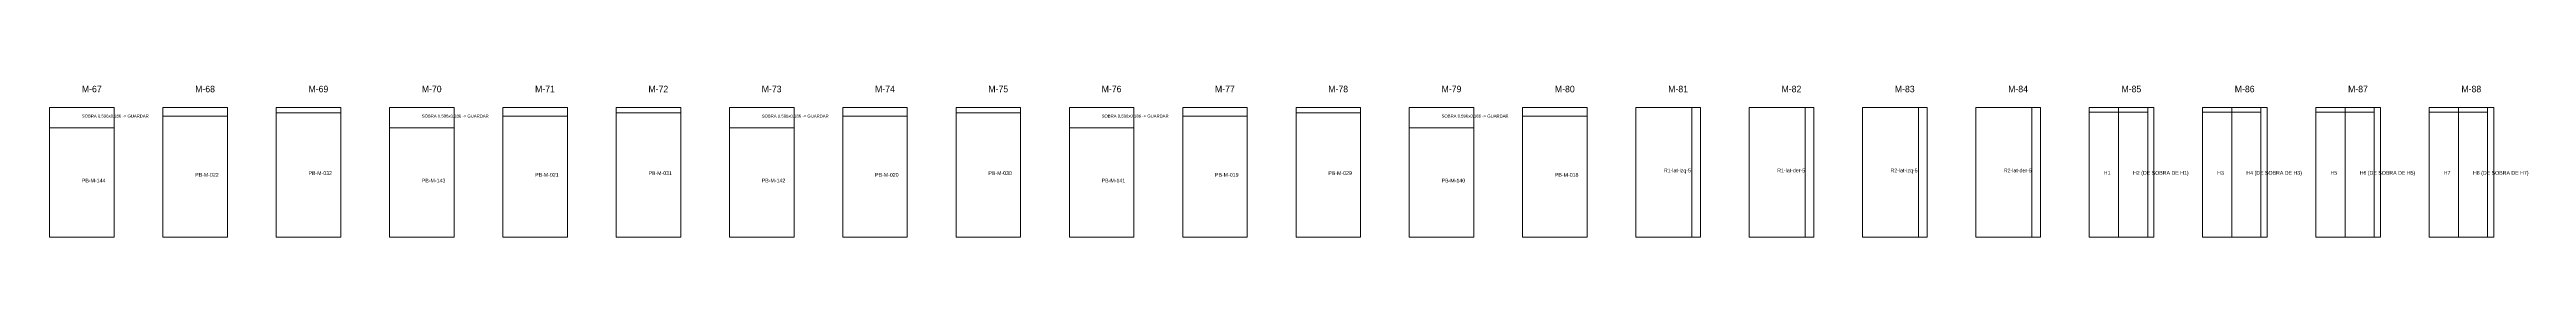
# Model space of a CAD drawing. Header units: metres. Extents: x 489.4 to 571.8, y -144.7 to -79.7.
# Drawn here: x 489.56 to 512.43, y -102.91 to -101.51 of the extents above; entities that cross this region are included whole.
import ezdxf

# ---------------------------------------------------------------- set-up
doc = ezdxf.new("R2010")
doc.units = ezdxf.units.M
for name, color, linetype, lineweight, plot in [('PLAN-CORTE-DESPERDICIO', 1, 'Continuous', 0, False), ('PLAN-CORTE-PIEZAS-A-ABRIR', 7, 'Continuous', 0, False), ('PLAN-CORTE-RECORTES', 3, 'Continuous', 0, False), ('PLAN-CORTE-SOBRANTES', 2, 'Continuous', 0, False), ('PLAN-CORTE-TEXTOS', 5, 'Continuous', 0, False)]:
    doc.layers.add(name, color=color, linetype=linetype, lineweight=lineweight, plot=plot)

msp = doc.modelspace()

# ---------------------------------------------------------------- linework, layer by layer
at = {"layer": 'PLAN-CORTE-DESPERDICIO'}
for points in [[(490.611, -101.792), (491.207, -101.792), (491.207, -101.712), (490.611, -101.712)], [(491.657, -101.76), (492.253, -101.76), (492.253, -101.712), (491.657, -101.712)], [(493.749, -101.792), (494.345, -101.792), (494.345, -101.712), (493.749, -101.712)], [(494.795, -101.76), (495.391, -101.76), (495.391, -101.712), (494.795, -101.712)], [(496.887, -101.792), (497.483, -101.792), (497.483, -101.712), (496.887, -101.712)], [(497.933, -101.76), (498.529, -101.76), (498.529, -101.712), (497.933, -101.712)], [(500.025, -101.792), (500.621, -101.792), (500.621, -101.712), (500.025, -101.712)], [(501.071, -101.76), (501.667, -101.76), (501.667, -101.712), (501.071, -101.712)], [(503.163, -101.792), (503.759, -101.792), (503.759, -101.712), (503.163, -101.712)], [(504.725, -102.906), (504.805, -102.906), (504.805, -101.712), (504.725, -101.712)], [(505.771, -102.906), (505.851, -102.906), (505.851, -101.712), (505.771, -101.712)], [(506.817, -102.906), (506.897, -102.906), (506.897, -101.712), (506.817, -101.712)], [(507.863, -102.906), (507.943, -102.906), (507.943, -101.712), (507.863, -101.712)], [(508.393, -101.756), (508.663, -101.756), (508.663, -101.712), (508.393, -101.712)], [(508.663, -101.756), (508.933, -101.756), (508.933, -101.712), (508.663, -101.712)], [(508.933, -102.906), (508.989, -102.906), (508.989, -101.712), (508.933, -101.712)], [(509.439, -101.756), (509.709, -101.756), (509.709, -101.712), (509.439, -101.712)], [(509.709, -101.756), (509.979, -101.756), (509.979, -101.712), (509.709, -101.712)], [(509.979, -102.906), (510.035, -102.906), (510.035, -101.712), (509.979, -101.712)], [(510.485, -101.756), (510.755, -101.756), (510.755, -101.712), (510.485, -101.712)], [(510.755, -101.756), (511.025, -101.756), (511.025, -101.712), (510.755, -101.712)], [(511.025, -102.906), (511.081, -102.906), (511.081, -101.712), (511.025, -101.712)], [(511.531, -101.756), (511.801, -101.756), (511.801, -101.712), (511.531, -101.712)], [(511.801, -101.756), (512.071, -101.756), (512.071, -101.712), (511.801, -101.712)], [(512.071, -102.906), (512.127, -102.906), (512.127, -101.712), (512.071, -101.712)]]:
    msp.add_lwpolyline(points, close=True, dxfattribs=at)
at = {"layer": 'PLAN-CORTE-PIEZAS-A-ABRIR'}
for points in [[(489.565, -102.906), (490.161, -102.906), (490.161, -101.712), (489.565, -101.712)], [(490.611, -102.906), (491.207, -102.906), (491.207, -101.712), (490.611, -101.712)], [(491.657, -102.906), (492.253, -102.906), (492.253, -101.712), (491.657, -101.712)], [(492.703, -102.906), (493.299, -102.906), (493.299, -101.712), (492.703, -101.712)], [(493.749, -102.906), (494.345, -102.906), (494.345, -101.712), (493.749, -101.712)], [(494.795, -102.906), (495.391, -102.906), (495.391, -101.712), (494.795, -101.712)], [(495.841, -102.906), (496.437, -102.906), (496.437, -101.712), (495.841, -101.712)], [(496.887, -102.906), (497.483, -102.906), (497.483, -101.712), (496.887, -101.712)], [(497.933, -102.906), (498.529, -102.906), (498.529, -101.712), (497.933, -101.712)], [(498.979, -102.906), (499.575, -102.906), (499.575, -101.712), (498.979, -101.712)], [(500.025, -102.906), (500.621, -102.906), (500.621, -101.712), (500.025, -101.712)], [(501.071, -102.906), (501.667, -102.906), (501.667, -101.712), (501.071, -101.712)], [(502.117, -102.906), (502.713, -102.906), (502.713, -101.712), (502.117, -101.712)], [(503.163, -102.906), (503.759, -102.906), (503.759, -101.712), (503.163, -101.712)], [(504.209, -102.906), (504.805, -102.906), (504.805, -101.712), (504.209, -101.712)], [(505.255, -102.906), (505.851, -102.906), (505.851, -101.712), (505.255, -101.712)], [(506.301, -102.906), (506.897, -102.906), (506.897, -101.712), (506.301, -101.712)], [(507.347, -102.906), (507.943, -102.906), (507.943, -101.712), (507.347, -101.712)], [(508.393, -102.906), (508.989, -102.906), (508.989, -101.712), (508.393, -101.712)], [(509.439, -102.906), (510.035, -102.906), (510.035, -101.712), (509.439, -101.712)], [(510.485, -102.906), (511.081, -102.906), (511.081, -101.712), (510.485, -101.712)], [(511.531, -102.906), (512.127, -102.906), (512.127, -101.712), (511.531, -101.712)]]:
    msp.add_lwpolyline(points, close=True, dxfattribs=at)
at = {"layer": 'PLAN-CORTE-RECORTES'}
for points in [[(504.209, -102.906), (504.725, -102.906), (504.725, -101.712), (504.209, -101.712)], [(505.255, -102.906), (505.771, -102.906), (505.771, -101.712), (505.255, -101.712)], [(506.301, -102.906), (506.817, -102.906), (506.817, -101.712), (506.301, -101.712)], [(507.347, -102.906), (507.863, -102.906), (507.863, -101.712), (507.347, -101.712)], [(489.565, -102.906), (490.161, -102.906), (490.161, -101.898), (489.565, -101.898)], [(490.611, -102.906), (491.207, -102.906), (491.207, -101.792), (490.611, -101.792)], [(491.657, -102.906), (492.253, -102.906), (492.253, -101.76), (491.657, -101.76)], [(492.703, -102.906), (493.299, -102.906), (493.299, -101.898), (492.703, -101.898)], [(493.749, -102.906), (494.345, -102.906), (494.345, -101.792), (493.749, -101.792)], [(494.795, -102.906), (495.391, -102.906), (495.391, -101.76), (494.795, -101.76)], [(495.841, -102.906), (496.437, -102.906), (496.437, -101.898), (495.841, -101.898)], [(496.887, -102.906), (497.483, -102.906), (497.483, -101.792), (496.887, -101.792)], [(497.933, -102.906), (498.529, -102.906), (498.529, -101.76), (497.933, -101.76)], [(498.979, -102.906), (499.575, -102.906), (499.575, -101.898), (498.979, -101.898)], [(500.025, -102.906), (500.621, -102.906), (500.621, -101.792), (500.025, -101.792)], [(501.071, -102.906), (501.667, -102.906), (501.667, -101.76), (501.071, -101.76)], [(502.117, -102.906), (502.713, -102.906), (502.713, -101.898), (502.117, -101.898)], [(503.163, -102.906), (503.759, -102.906), (503.759, -101.792), (503.163, -101.792)], [(508.393, -102.906), (508.663, -102.906), (508.663, -101.756), (508.393, -101.756)], [(508.663, -102.906), (508.933, -102.906), (508.933, -101.756), (508.663, -101.756)], [(509.439, -102.906), (509.709, -102.906), (509.709, -101.756), (509.439, -101.756)], [(509.709, -102.906), (509.979, -102.906), (509.979, -101.756), (509.709, -101.756)], [(510.485, -102.906), (510.755, -102.906), (510.755, -101.756), (510.485, -101.756)], [(510.755, -102.906), (511.025, -102.906), (511.025, -101.756), (510.755, -101.756)], [(511.531, -102.906), (511.801, -102.906), (511.801, -101.756), (511.531, -101.756)], [(511.801, -102.906), (512.071, -102.906), (512.071, -101.756), (511.801, -101.756)]]:
    msp.add_lwpolyline(points, close=True, dxfattribs=at)
at = {"layer": 'PLAN-CORTE-SOBRANTES'}
for points in [[(489.565, -101.898), (490.161, -101.898), (490.161, -101.712), (489.565, -101.712)], [(492.703, -101.898), (493.299, -101.898), (493.299, -101.712), (492.703, -101.712)], [(495.841, -101.898), (496.437, -101.898), (496.437, -101.712), (495.841, -101.712)], [(498.979, -101.898), (499.575, -101.898), (499.575, -101.712), (498.979, -101.712)], [(502.117, -101.898), (502.713, -101.898), (502.713, -101.712), (502.117, -101.712)]]:
    msp.add_lwpolyline(points, close=True, dxfattribs=at)

# ---------------------------------------------------------------- texts
at = {"layer": 'PLAN-CORTE-TEXTOS'}
for s, height, p in [('M-67', 0.06, (489.863, -101.572)), ('M-68', 0.06, (490.909, -101.572)), ('M-69', 0.06, (491.955, -101.572)), ('M-70', 0.06, (493.001, -101.572)), ('M-71', 0.06, (494.047, -101.572)), ('M-72', 0.06, (495.093, -101.572)), ('M-73', 0.06, (496.139, -101.572)), ('M-74', 0.06, (497.185, -101.572)), ('M-75', 0.06, (498.231, -101.572)), ('M-76', 0.06, (499.277, -101.572)), ('M-77', 0.06, (500.323, -101.572)), ('M-78', 0.06, (501.369, -101.572)), ('M-79', 0.06, (502.415, -101.572)), ('M-80', 0.06, (503.461, -101.572)), ('M-81', 0.06, (504.507, -101.572)), ('M-82', 0.06, (505.553, -101.572)), ('M-83', 0.06, (506.599, -101.572)), ('M-84', 0.06, (507.645, -101.572)), ('M-85', 0.06, (508.691, -101.572)), ('M-86', 0.06, (509.737, -101.572)), ('M-87', 0.06, (510.783, -101.572)), ('M-88', 0.06, (511.829, -101.572)), ('SOBRA 0.596x0.186 -> GUARDAR', 0.02838, (489.863, -101.805)), ('SOBRA 0.596x0.186 -> GUARDAR', 0.02838, (493.001, -101.805)), ('SOBRA 0.596x0.186 -> GUARDAR', 0.02838, (496.139, -101.805)), ('SOBRA 0.596x0.186 -> GUARDAR', 0.02838, (499.277, -101.805)), ('SOBRA 0.596x0.186 -> GUARDAR', 0.02838, (502.415, -101.805)), ('PB-M-144', 0.035, (489.863, -102.402)), ('PB-M-022', 0.035, (490.909, -102.349)), ('PB-M-032', 0.035, (491.955, -102.333)), ('PB-M-143', 0.035, (493.001, -102.402)), ('PB-M-021', 0.035, (494.047, -102.349)), ('PB-M-031', 0.035, (495.093, -102.333)), ('PB-M-142', 0.035, (496.139, -102.402)), ('PB-M-020', 0.035, (497.185, -102.349)), ('PB-M-030', 0.035, (498.231, -102.333)), ('PB-M-141', 0.035, (499.277, -102.402)), ('PB-M-019', 0.035, (500.323, -102.349)), ('PB-M-029', 0.035, (501.369, -102.333)), ('PB-M-140', 0.035, (502.415, -102.402)), ('PB-M-018', 0.035, (503.461, -102.349)), ('R1-lat-izq-5', 0.035, (504.467, -102.309)), ('R1-lat-der-5', 0.035, (505.513, -102.309)), ('R2-lat-izq-5', 0.035, (506.559, -102.309)), ('R2-lat-der-5', 0.035, (507.605, -102.309)), ('H1', 0.035, (508.528, -102.331)), ('H2 (DE SOBRA DE H1)', 0.035, (508.798, -102.331)), ('H3', 0.035, (509.574, -102.331)), ('H4 (DE SOBRA DE H3)', 0.035, (509.844, -102.331)), ('H5', 0.035, (510.62, -102.331)), ('H6 (DE SOBRA DE H5)', 0.035, (510.89, -102.331)), ('H7', 0.035, (511.666, -102.331)), ('H8 (DE SOBRA DE H7)', 0.035, (511.936, -102.331))]:
    msp.add_text(s, height=height, dxfattribs=at).set_placement(p)

doc.saveas('drawing.dxf')
